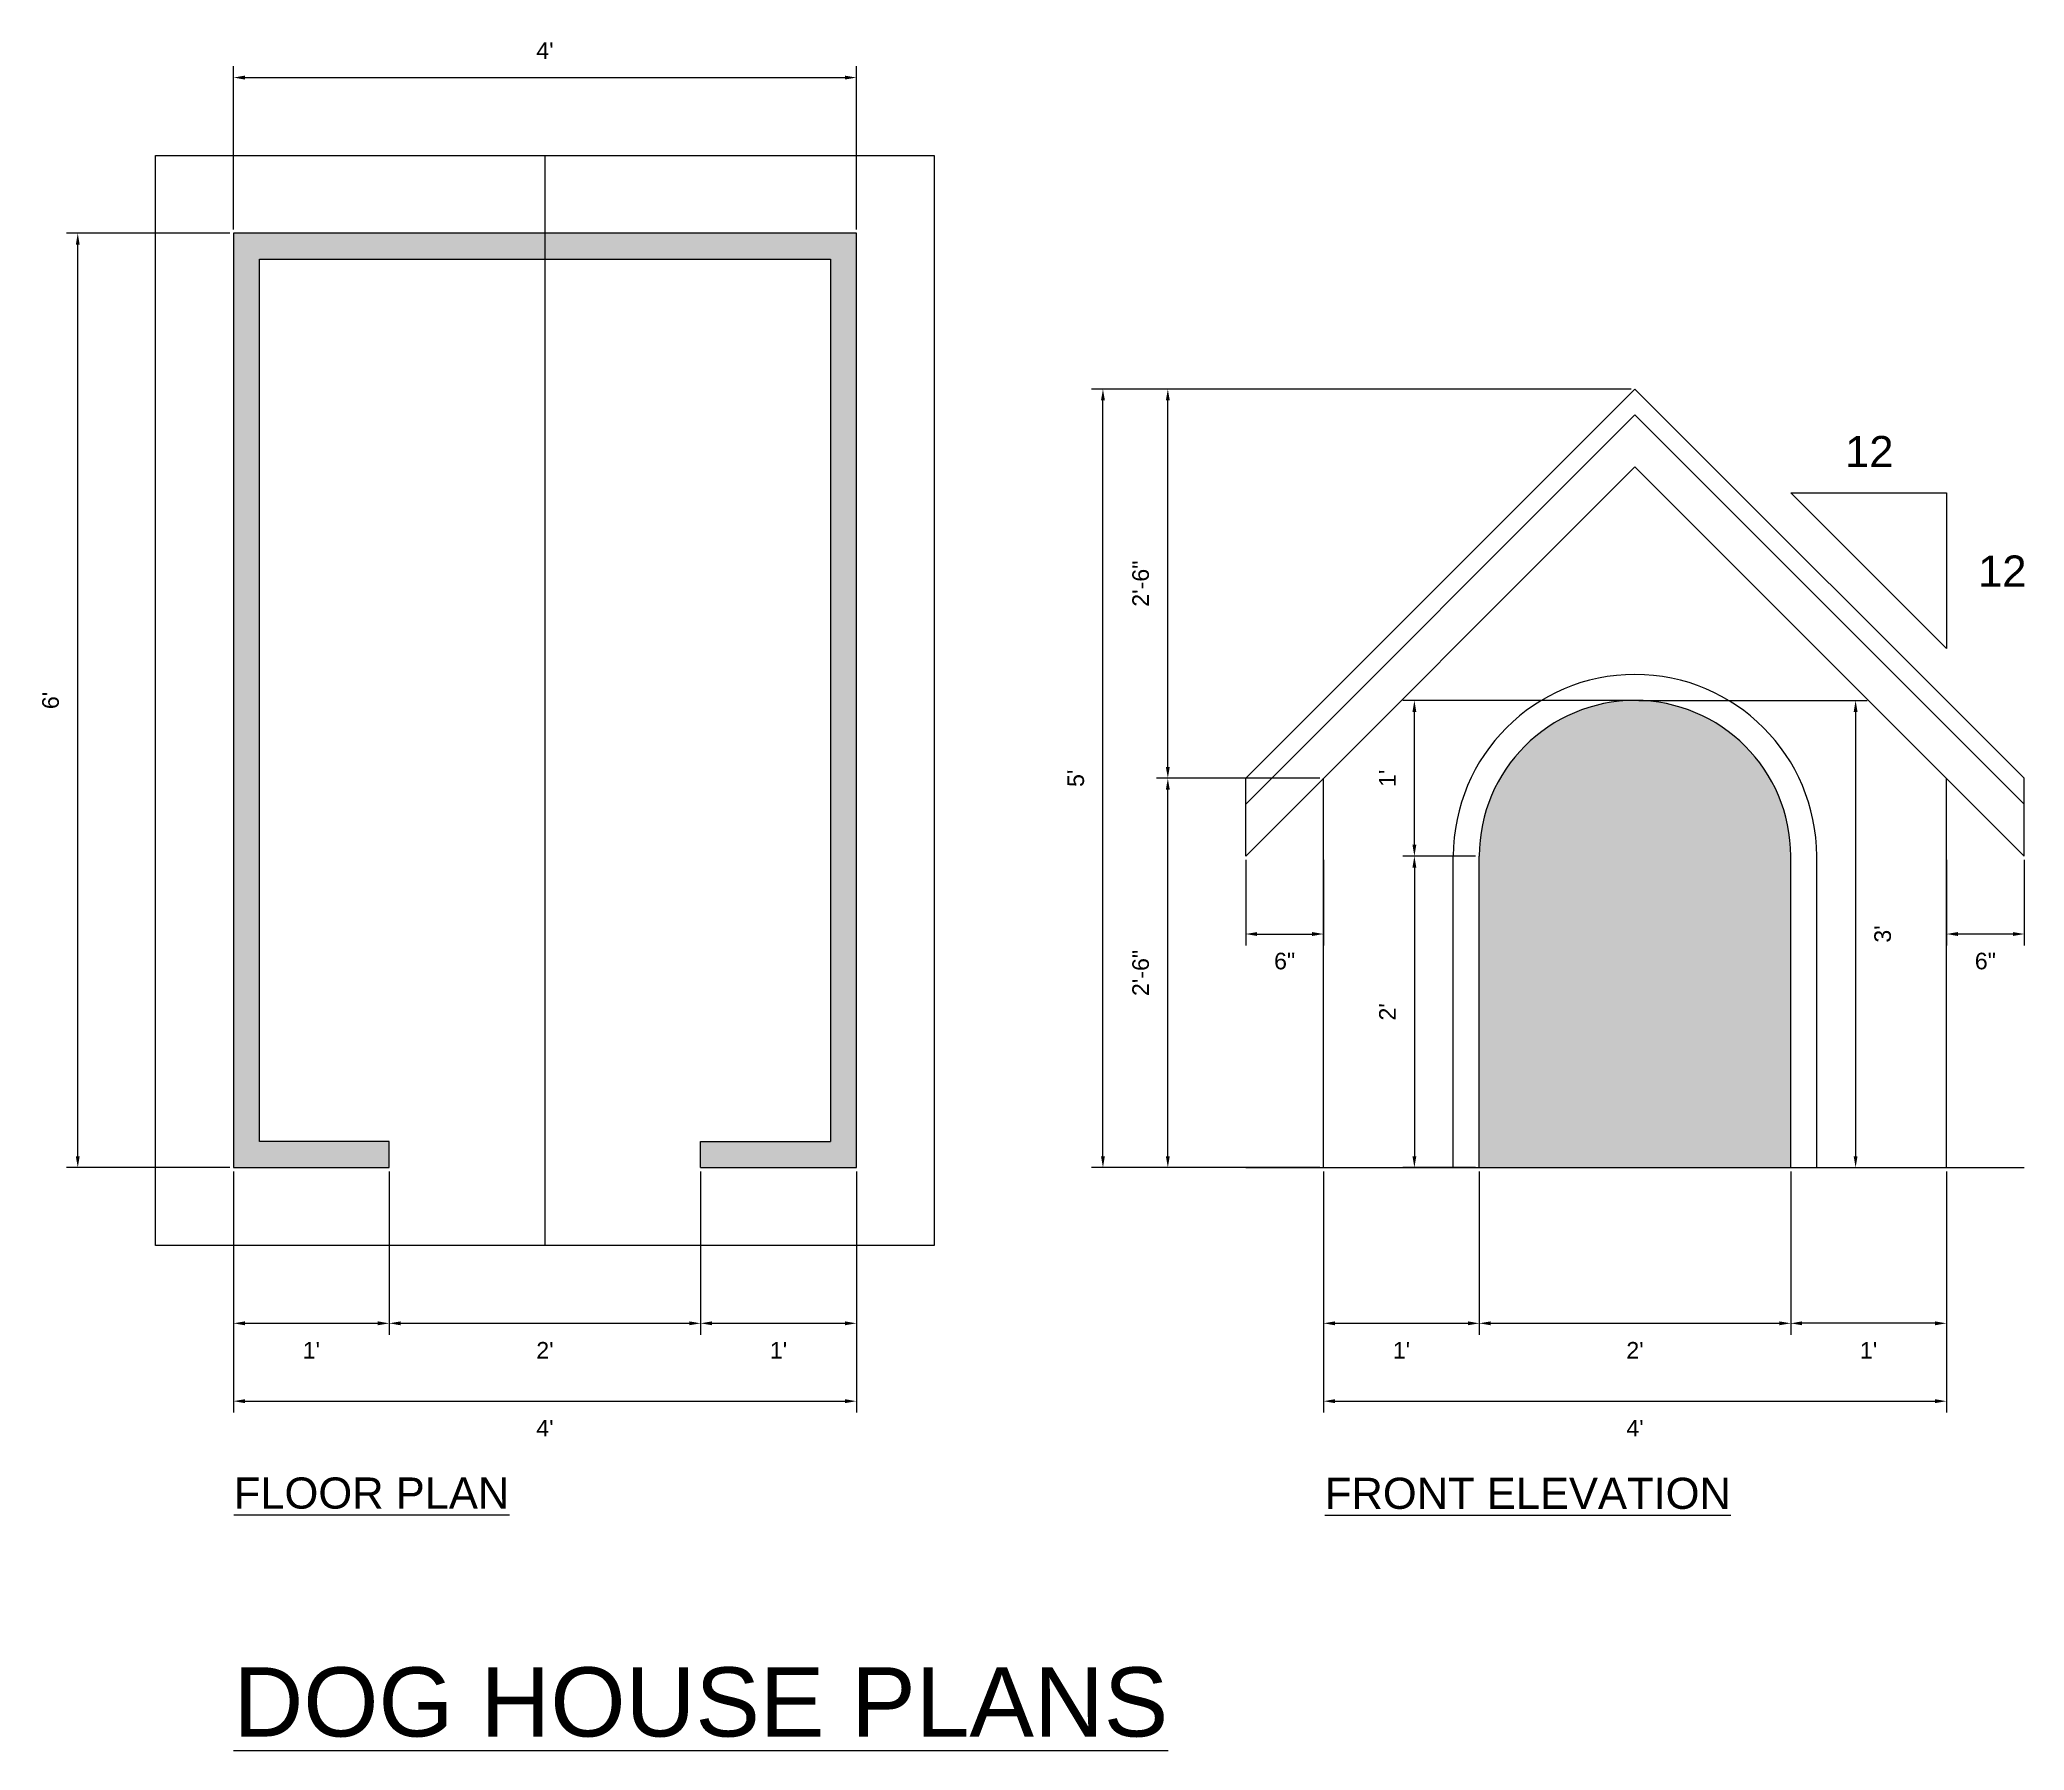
# Model space of a CAD drawing. Header units: inches. Extents: x -73 to 182, y -44 to 88.
# Drawn here: x -72.7 to 80.3, y -43.7 to 88.2 of the extents above; entities that cross this region are included whole.
import ezdxf

# ---------------------------------------------------------------- set-up
doc = ezdxf.new("R2010")
doc.units = ezdxf.units.IN
doc.header["$LTSCALE"] = 0.3
doc.header["$MEASUREMENT"] = 0
for name, color, linetype in [('-Dimensions', 7, 'Continuous'), ('Fills', 7, 'Continuous'), ('Lines & Shapes', 7, 'Continuous'), ('Text', 7, 'Continuous')]:
    doc.layers.add(name, color=color, linetype=linetype)
doc.styles.add('Annotative', font='arial.ttf')
doc.styles.get("Standard").update_dxf_attribs({"font": 'arial.ttf'})
doc.dimstyles.new('Annotative', dxfattribs={"dimscale": 0, "dimtxt": 0.18, "dimasz": 0.18, "dimexe": 0.18, "dimexo": 0.0625, "dimgap": 0.09, "dimtad": 0, "dimtih": 1, "dimtoh": 1, "dimdec": 4, "dimzin": 0, "dimdsep": 46, "dimtxsty": 'Standard', "dimcen": 0.09, "dimadec": 0, "dimazin": 0, "dimtfac": 1, "dimtdec": 4, "dimtofl": 0, "dimtmove": 0, "dimatfit": 3, "dimfxl": 1, "dimtolj": 1, "dimtzin": 0, "dimarcsym": 0})

# ---------------------------------------------------------------- blocks, each defined once
blk = doc.blocks.new('*D46')
at = {"layer": '-Dimensions', "color": 0, "lineweight": -2, "transparency": 16777216}
for p, q in [((-58.04, 73.25), (-70.63, 73.25)), ((-69.75, 2.13), (-69.75, 72.37)), ((-58.04, 1.25), (-70.63, 1.25))]:
    blk.add_line(p, q, dxfattribs=at)
at = {"layer": '-Dimensions', "color": 0, "lineweight": 9, "transparency": 16777216}
for points in [[(-69.9, 72.37), (-69.6, 72.37), (-69.75, 73.25)], [(-69.9, 2.13), (-69.6, 2.13), (-69.75, 1.25)]]:
    blk.add_solid(points, dxfattribs=at)
at = {"layer": 'Defpoints', "color": 0, "lineweight": 9, "transparency": 16777216}
for p in [(-69.75, 73.25), (-57.75, 73.25), (-57.75, 1.25)]:
    blk.add_point(p, dxfattribs=at)
at = {"layer": '-Dimensions', "color": 0, "transparency": 16777216, "insert": (-71.84, 37.25), "char_height": 1.28, "attachment_point": 5, "rotation": 90}
blk.add_mtext("\\A1;6'", dxfattribs=at)
blk = doc.blocks.new('*D45')
at = {"layer": '-Dimensions', "color": 0, "lineweight": -2, "transparency": 16777216}
for p, q in [((-57.75, 73.54), (-57.75, 86.13)), ((-9.75, 73.54), (-9.75, 86.13)), ((-56.87, 85.25), (-10.63, 85.25))]:
    blk.add_line(p, q, dxfattribs=at)
at = {"layer": '-Dimensions', "color": 0, "lineweight": 9, "transparency": 16777216}
for points in [[(-56.87, 85.4), (-56.87, 85.1), (-57.75, 85.25)], [(-10.63, 85.4), (-10.63, 85.1), (-9.75, 85.25)]]:
    blk.add_solid(points, dxfattribs=at)
at = {"layer": 'Defpoints', "color": 0, "lineweight": 9, "transparency": 16777216}
for p in [(-9.75, 85.25), (-57.75, 73.25), (-9.75, 73.25)]:
    blk.add_point(p, dxfattribs=at)
at = {"layer": '-Dimensions', "color": 0, "transparency": 16777216, "insert": (-33.75, 87.33), "char_height": 1.28, "attachment_point": 5}
blk.add_mtext("\\A1;4'", dxfattribs=at)
blk = doc.blocks.new('*D44')
at = {"layer": '-Dimensions', "color": 0, "lineweight": -2, "transparency": 16777216}
for p, q in [((-57.75, 0.96), (-57.75, -11.63)), ((-45.75, 0.96), (-45.75, -11.63)), ((-56.87, -10.75), (-46.63, -10.75))]:
    blk.add_line(p, q, dxfattribs=at)
at = {"layer": '-Dimensions', "color": 0, "lineweight": 9, "transparency": 16777216}
for points in [[(-56.87, -10.6), (-56.87, -10.9), (-57.75, -10.75)], [(-46.63, -10.6), (-46.63, -10.9), (-45.75, -10.75)]]:
    blk.add_solid(points, dxfattribs=at)
at = {"layer": 'Defpoints', "color": 0, "lineweight": 9, "transparency": 16777216}
for p in [(-57.75, 1.25), (-45.75, 1.25), (-45.75, -10.75)]:
    blk.add_point(p, dxfattribs=at)
at = {"layer": '-Dimensions', "color": 0, "transparency": 16777216, "insert": (-51.75, -12.83), "char_height": 1.28, "attachment_point": 5}
blk.add_mtext("\\A1;1'", dxfattribs=at)
blk = doc.blocks.new('*D43')
at = {"layer": '-Dimensions', "color": 0, "lineweight": -2, "transparency": 16777216}
for p, q in [((-45.75, 0.96), (-45.75, -11.63)), ((-21.75, 0.96), (-21.75, -11.63)), ((-44.87, -10.75), (-22.63, -10.75))]:
    blk.add_line(p, q, dxfattribs=at)
at = {"layer": '-Dimensions', "color": 0, "lineweight": 9, "transparency": 16777216}
for points in [[(-44.87, -10.6), (-44.87, -10.9), (-45.75, -10.75)], [(-22.63, -10.6), (-22.63, -10.9), (-21.75, -10.75)]]:
    blk.add_solid(points, dxfattribs=at)
at = {"layer": 'Defpoints', "color": 0, "lineweight": 9, "transparency": 16777216}
for p in [(-45.75, 1.25), (-21.75, 1.25), (-21.75, -10.75)]:
    blk.add_point(p, dxfattribs=at)
at = {"layer": '-Dimensions', "color": 0, "transparency": 16777216, "insert": (-33.75, -12.83), "char_height": 1.28, "attachment_point": 5}
blk.add_mtext("\\A1;2'", dxfattribs=at)
blk = doc.blocks.new('*D42')
at = {"layer": '-Dimensions', "color": 0, "lineweight": -2, "transparency": 16777216}
for p, q in [((-21.75, 0.96), (-21.75, -11.63)), ((-9.75, 0.96), (-9.75, -11.63)), ((-20.87, -10.75), (-10.63, -10.75))]:
    blk.add_line(p, q, dxfattribs=at)
at = {"layer": '-Dimensions', "color": 0, "lineweight": 9, "transparency": 16777216}
for points in [[(-20.87, -10.6), (-20.87, -10.9), (-21.75, -10.75)], [(-10.63, -10.6), (-10.63, -10.9), (-9.75, -10.75)]]:
    blk.add_solid(points, dxfattribs=at)
at = {"layer": 'Defpoints', "color": 0, "lineweight": 9, "transparency": 16777216}
for p in [(-21.75, 1.25), (-9.75, 1.25), (-9.75, -10.75)]:
    blk.add_point(p, dxfattribs=at)
at = {"layer": '-Dimensions', "color": 0, "transparency": 16777216, "insert": (-15.75, -12.83), "char_height": 1.28, "attachment_point": 5}
blk.add_mtext("\\A1;1'", dxfattribs=at)
blk = doc.blocks.new('*D41')
at = {"layer": '-Dimensions', "color": 0, "lineweight": -2, "transparency": 16777216}
for p, q in [((25.96, 31.25), (13.37, 31.25)), ((14.25, 2.13), (14.25, 30.37)), ((25.96, 1.25), (13.37, 1.25))]:
    blk.add_line(p, q, dxfattribs=at)
at = {"layer": '-Dimensions', "color": 0, "lineweight": 9, "transparency": 16777216}
for points in [[(14.1, 30.37), (14.4, 30.37), (14.25, 31.25)], [(14.1, 2.13), (14.4, 2.13), (14.25, 1.25)]]:
    blk.add_solid(points, dxfattribs=at)
at = {"layer": 'Defpoints', "color": 0, "lineweight": 9, "transparency": 16777216}
for p in [(14.25, 31.25), (26.25, 31.25), (26.25, 1.25)]:
    blk.add_point(p, dxfattribs=at)
at = {"layer": '-Dimensions', "color": 0, "transparency": 16777216, "insert": (12.16, 16.25), "char_height": 1.28, "attachment_point": 5, "rotation": 90}
blk.add_mtext('\\A1;2\'-6"', dxfattribs=at)
blk = doc.blocks.new('*D40')
at = {"layer": '-Dimensions', "color": 0, "lineweight": -2, "transparency": 16777216}
for p, q in [((49.96, 61.25), (13.37, 61.25)), ((14.25, 32.13), (14.25, 60.37)), ((25.96, 31.25), (13.37, 31.25))]:
    blk.add_line(p, q, dxfattribs=at)
at = {"layer": '-Dimensions', "color": 0, "lineweight": 9, "transparency": 16777216}
for points in [[(14.1, 60.37), (14.4, 60.37), (14.25, 61.25)], [(14.1, 32.13), (14.4, 32.13), (14.25, 31.25)]]:
    blk.add_solid(points, dxfattribs=at)
at = {"layer": 'Defpoints', "color": 0, "lineweight": 9, "transparency": 16777216}
for p in [(14.25, 61.25), (50.25, 61.25), (26.25, 31.25)]:
    blk.add_point(p, dxfattribs=at)
at = {"layer": '-Dimensions', "color": 0, "transparency": 16777216, "insert": (12.16, 46.25), "char_height": 1.28, "attachment_point": 5, "rotation": 90}
blk.add_mtext('\\A1;2\'-6"', dxfattribs=at)
blk = doc.blocks.new('*D39')
at = {"layer": '-Dimensions', "color": 0, "lineweight": -2, "transparency": 16777216}
for p, q in [((49.96, 37.25), (32.37, 37.25)), ((33.25, 26.13), (33.25, 36.37)), ((37.96, 25.25), (32.37, 25.25))]:
    blk.add_line(p, q, dxfattribs=at)
at = {"layer": '-Dimensions', "color": 0, "lineweight": 9, "transparency": 16777216}
for points in [[(33.1, 36.37), (33.4, 36.37), (33.25, 37.25)], [(33.1, 26.13), (33.4, 26.13), (33.25, 25.25)]]:
    blk.add_solid(points, dxfattribs=at)
at = {"layer": 'Defpoints', "color": 0, "lineweight": 9, "transparency": 16777216}
for p in [(33.25, 37.25), (50.25, 37.25), (38.25, 25.25)]:
    blk.add_point(p, dxfattribs=at)
at = {"layer": '-Dimensions', "color": 0, "transparency": 16777216, "insert": (31.17, 31.25), "char_height": 1.28, "attachment_point": 5, "rotation": 90}
blk.add_mtext("\\A1;1'", dxfattribs=at)
blk = doc.blocks.new('*D38')
at = {"layer": '-Dimensions', "color": 0, "lineweight": -2, "transparency": 16777216}
for p, q in [((-57.75, 0.96), (-57.75, -17.63)), ((-9.75, 0.96), (-9.75, -17.63)), ((-56.87, -16.75), (-10.63, -16.75))]:
    blk.add_line(p, q, dxfattribs=at)
at = {"layer": '-Dimensions', "color": 0, "lineweight": 9, "transparency": 16777216}
for points in [[(-56.87, -16.6), (-56.87, -16.9), (-57.75, -16.75)], [(-10.63, -16.6), (-10.63, -16.9), (-9.75, -16.75)]]:
    blk.add_solid(points, dxfattribs=at)
at = {"layer": 'Defpoints', "color": 0, "lineweight": 9, "transparency": 16777216}
for p in [(-57.75, 1.25), (-9.75, 1.25), (-9.75, -16.75)]:
    blk.add_point(p, dxfattribs=at)
at = {"layer": '-Dimensions', "color": 0, "transparency": 16777216, "insert": (-33.75, -18.83), "char_height": 1.28, "attachment_point": 5}
blk.add_mtext("\\A1;4'", dxfattribs=at)
blk = doc.blocks.new('*D37')
at = {"layer": '-Dimensions', "color": 0, "lineweight": -2, "transparency": 16777216}
for p, q in [((49.96, 61.25), (8.37, 61.25)), ((9.25, 2.13), (9.25, 60.37)), ((25.96, 1.25), (8.37, 1.25))]:
    blk.add_line(p, q, dxfattribs=at)
at = {"layer": '-Dimensions', "color": 0, "lineweight": 9, "transparency": 16777216}
for points in [[(9.1, 60.37), (9.4, 60.37), (9.25, 61.25)], [(9.1, 2.13), (9.4, 2.13), (9.25, 1.25)]]:
    blk.add_solid(points, dxfattribs=at)
at = {"layer": 'Defpoints', "color": 0, "lineweight": 9, "transparency": 16777216}
for p in [(9.25, 61.25), (50.25, 61.25), (26.25, 1.25)]:
    blk.add_point(p, dxfattribs=at)
at = {"layer": '-Dimensions', "color": 0, "transparency": 16777216, "insert": (7.16, 31.25), "char_height": 1.28, "attachment_point": 5, "rotation": 90}
blk.add_mtext("\\A1;5'", dxfattribs=at)
blk = doc.blocks.new('*D36')
at = {"layer": '-Dimensions', "color": 0, "lineweight": -2, "transparency": 16777216}
for p, q in [((26.25, 0.96), (26.25, -11.63)), ((38.25, 0.96), (38.25, -11.63)), ((27.13, -10.75), (37.37, -10.75))]:
    blk.add_line(p, q, dxfattribs=at)
at = {"layer": '-Dimensions', "color": 0, "lineweight": 9, "transparency": 16777216}
for points in [[(27.13, -10.6), (27.13, -10.9), (26.25, -10.75)], [(37.37, -10.6), (37.37, -10.9), (38.25, -10.75)]]:
    blk.add_solid(points, dxfattribs=at)
at = {"layer": 'Defpoints', "color": 0, "lineweight": 9, "transparency": 16777216}
for p in [(26.25, 1.25), (38.25, 1.25), (38.25, -10.75)]:
    blk.add_point(p, dxfattribs=at)
at = {"layer": '-Dimensions', "color": 0, "transparency": 16777216, "insert": (32.25, -12.83), "char_height": 1.28, "attachment_point": 5}
blk.add_mtext("\\A1;1'", dxfattribs=at)
blk = doc.blocks.new('*D35')
at = {"layer": '-Dimensions', "color": 0, "lineweight": -2, "transparency": 16777216}
for p, q in [((38.25, 0.96), (38.25, -11.63)), ((62.25, 0.96), (62.25, -11.63)), ((39.13, -10.75), (61.37, -10.75))]:
    blk.add_line(p, q, dxfattribs=at)
at = {"layer": '-Dimensions', "color": 0, "lineweight": 9, "transparency": 16777216}
for points in [[(39.13, -10.6), (39.13, -10.9), (38.25, -10.75)], [(61.37, -10.6), (61.37, -10.9), (62.25, -10.75)]]:
    blk.add_solid(points, dxfattribs=at)
at = {"layer": 'Defpoints', "color": 0, "lineweight": 9, "transparency": 16777216}
for p in [(38.25, 1.25), (62.25, 1.25), (62.25, -10.75)]:
    blk.add_point(p, dxfattribs=at)
at = {"layer": '-Dimensions', "color": 0, "transparency": 16777216, "insert": (50.25, -12.83), "char_height": 1.28, "attachment_point": 5}
blk.add_mtext("\\A1;2'", dxfattribs=at)
blk = doc.blocks.new('*D34')
at = {"layer": '-Dimensions', "color": 0, "lineweight": -2, "transparency": 16777216}
for p, q in [((62.25, 0.96), (62.25, -11.63)), ((74.25, 0.96), (74.25, -11.63)), ((73.37, -10.75), (63.13, -10.75))]:
    blk.add_line(p, q, dxfattribs=at)
at = {"layer": '-Dimensions', "color": 0, "lineweight": 9, "transparency": 16777216}
for points in [[(63.13, -10.6), (63.13, -10.9), (62.25, -10.75)], [(73.37, -10.6), (73.37, -10.9), (74.25, -10.75)]]:
    blk.add_solid(points, dxfattribs=at)
at = {"layer": 'Defpoints', "color": 0, "lineweight": 9, "transparency": 16777216}
for p in [(62.25, 1.25), (74.25, 1.25), (62.25, -10.75)]:
    blk.add_point(p, dxfattribs=at)
at = {"layer": '-Dimensions', "color": 0, "transparency": 16777216, "insert": (68.25, -12.83), "char_height": 1.28, "attachment_point": 5}
blk.add_mtext("\\A1;1'", dxfattribs=at)
blk = doc.blocks.new('*D33')
at = {"layer": '-Dimensions', "color": 0, "lineweight": -2, "transparency": 16777216}
for p, q in [((37.96, 25.25), (32.37, 25.25)), ((33.25, 24.37), (33.25, 2.13)), ((37.96, 1.25), (32.37, 1.25))]:
    blk.add_line(p, q, dxfattribs=at)
at = {"layer": '-Dimensions', "color": 0, "lineweight": 9, "transparency": 16777216}
for points in [[(33.1, 24.37), (33.4, 24.37), (33.25, 25.25)], [(33.1, 2.13), (33.4, 2.13), (33.25, 1.25)]]:
    blk.add_solid(points, dxfattribs=at)
at = {"layer": 'Defpoints', "color": 0, "lineweight": 9, "transparency": 16777216}
for p in [(38.25, 25.25), (33.25, 1.25), (38.25, 1.25)]:
    blk.add_point(p, dxfattribs=at)
at = {"layer": '-Dimensions', "color": 0, "transparency": 16777216, "insert": (31.17, 13.25), "char_height": 1.28, "attachment_point": 5, "rotation": 90}
blk.add_mtext("\\A1;2'", dxfattribs=at)
blk = doc.blocks.new('*D32')
at = {"layer": '-Dimensions', "color": 0, "lineweight": -2, "transparency": 16777216}
for p, q in [((26.25, 0.96), (26.25, -17.63)), ((74.25, 0.96), (74.25, -17.63)), ((27.13, -16.75), (73.37, -16.75))]:
    blk.add_line(p, q, dxfattribs=at)
at = {"layer": '-Dimensions', "color": 0, "lineweight": 9, "transparency": 16777216}
for points in [[(27.13, -16.6), (27.13, -16.9), (26.25, -16.75)], [(73.37, -16.6), (73.37, -16.9), (74.25, -16.75)]]:
    blk.add_solid(points, dxfattribs=at)
at = {"layer": 'Defpoints', "color": 0, "lineweight": 9, "transparency": 16777216}
for p in [(26.25, 1.25), (74.25, 1.25), (74.25, -16.75)]:
    blk.add_point(p, dxfattribs=at)
at = {"layer": '-Dimensions', "color": 0, "transparency": 16777216, "insert": (50.25, -18.83), "char_height": 1.28, "attachment_point": 5}
blk.add_mtext("\\A1;4'", dxfattribs=at)
blk = doc.blocks.new('*D31')
at = {"layer": '-Dimensions', "color": 0, "lineweight": -2, "transparency": 16777216}
for p, q in [((50.54, 37.25), (68.13, 37.25)), ((67.25, 36.37), (67.25, 2.13)), ((62.54, 1.25), (68.13, 1.25))]:
    blk.add_line(p, q, dxfattribs=at)
at = {"layer": '-Dimensions', "color": 0, "lineweight": 9, "transparency": 16777216}
for points in [[(67.1, 36.37), (67.4, 36.37), (67.25, 37.25)], [(67.1, 2.13), (67.4, 2.13), (67.25, 1.25)]]:
    blk.add_solid(points, dxfattribs=at)
at = {"layer": 'Defpoints', "color": 0, "lineweight": 9, "transparency": 16777216}
for p in [(50.25, 37.25), (62.25, 1.25), (67.25, 1.25)]:
    blk.add_point(p, dxfattribs=at)
at = {"layer": '-Dimensions', "color": 0, "transparency": 16777216, "insert": (69.34, 19.25), "char_height": 1.28, "attachment_point": 5, "rotation": 90}
blk.add_mtext("\\A1;3'", dxfattribs=at)
blk = doc.blocks.new('*D30')
at = {"layer": '-Dimensions', "color": 0, "lineweight": -2, "transparency": 16777216}
for p, q in [((74.25, 24.96), (74.25, 18.37)), ((80.25, 24.96), (80.25, 18.37)), ((79.37, 19.25), (75.13, 19.25))]:
    blk.add_line(p, q, dxfattribs=at)
at = {"layer": '-Dimensions', "color": 0, "lineweight": 9, "transparency": 16777216}
for points in [[(75.13, 19.4), (75.13, 19.1), (74.25, 19.25)], [(79.37, 19.4), (79.37, 19.1), (80.25, 19.25)]]:
    blk.add_solid(points, dxfattribs=at)
at = {"layer": 'Defpoints', "color": 0, "lineweight": 9, "transparency": 16777216}
for p in [(74.25, 25.25), (80.25, 25.25), (74.25, 19.25)]:
    blk.add_point(p, dxfattribs=at)
at = {"layer": '-Dimensions', "color": 0, "transparency": 16777216, "insert": (77.25, 17.16), "char_height": 1.28, "attachment_point": 5}
blk.add_mtext('\\A1;6"', dxfattribs=at)
blk = doc.blocks.new('*D29')
at = {"layer": '-Dimensions', "color": 0, "lineweight": -2, "transparency": 16777216}
for p, q in [((20.25, 24.96), (20.25, 18.37)), ((26.25, 24.96), (26.25, 18.37)), ((21.13, 19.25), (25.37, 19.25))]:
    blk.add_line(p, q, dxfattribs=at)
at = {"layer": '-Dimensions', "color": 0, "lineweight": 9, "transparency": 16777216}
for points in [[(21.13, 19.4), (21.13, 19.1), (20.25, 19.25)], [(25.37, 19.4), (25.37, 19.1), (26.25, 19.25)]]:
    blk.add_solid(points, dxfattribs=at)
at = {"layer": 'Defpoints', "color": 0, "lineweight": 9, "transparency": 16777216}
for p in [(20.25, 25.25), (26.25, 25.25), (26.25, 19.25)]:
    blk.add_point(p, dxfattribs=at)
at = {"layer": '-Dimensions', "color": 0, "transparency": 16777216, "insert": (23.25, 17.16), "char_height": 1.28, "attachment_point": 5}
blk.add_mtext('\\A1;6"', dxfattribs=at)

msp = doc.modelspace()

# ---------------------------------------------------------------- hatches: boundary and pattern name
at = {"layer": 'Fills'}
h = msp.add_hatch(color=256, dxfattribs=at)
h.dxf.hatch_style = 1
h.paths.add_polyline_path([(-33.75, 73.25), (-57.75, 73.25), (-57.75, 1.25), (-45.75, 1.25), (-45.75, 3.25), (-55.75, 3.25), (-55.75, 71.25), (-33.75, 71.25)])
h = msp.add_hatch(color=256, dxfattribs=at)
h.dxf.hatch_style = 1
h.paths.add_polyline_path([(-9.75, 73.25), (-33.75, 73.25), (-33.75, 71.25), (-11.75, 71.25), (-11.75, 3.25), (-21.75, 3.25), (-21.75, 1.25), (-9.75, 1.25)])
h = msp.add_hatch(color=256, dxfattribs=at)
h.dxf.hatch_style = 1
h.paths.add_polyline_path([(62.25, 25.25, 1), (38.25, 25.25), (38.25, 1.25), (62.25, 1.25)])

# ---------------------------------------------------------------- linework, layer by layer
at = {"layer": 'Lines & Shapes'}
msp.add_lwpolyline([(-63.75, 79.25), (-3.75, 79.25), (-3.75, -4.75), (-63.75, -4.75)], close=True, dxfattribs=at)
for points in [[(-33.75, 79.25), (-33.75, -4.75)], [(-21.75, 1.25), (-9.75, 1.25), (-9.75, 73.25), (-57.75, 73.25), (-57.75, 1.25), (-45.75, 1.25)], [(-55.75, 3.25), (-55.75, 71.25), (-11.75, 71.25), (-11.75, 3.25)], [(20.25, 25.25), (20.25, 31.25), (50.25, 61.25)], [(80.25, 31.25), (50.25, 61.25)], [(20.25, 29.25), (50.25, 59.25), (80.25, 29.25)], [(20.25, 25.25), (50.25, 55.25)], [(50.25, 55.25), (80.25, 25.25)], [(62.25, 53.25), (74.25, 53.25), (74.25, 41.25)], [(62.25, 53.25), (74.25, 41.25)], [(26.25, 1.25), (26.25, 31.25)], [(74.25, 1.25), (74.25, 31.25)], [(80.25, 25.25), (80.25, 31.25)], [(36.25, 1.25), (36.25, 25.25)], [(38.25, 1.25), (38.25, 25.25)], [(62.25, 1.25), (62.25, 25.25)], [(64.25, 1.25), (64.25, 25.25)], [(-45.75, 1.25), (-45.75, 3.25), (-55.75, 3.25)], [(-21.75, 1.25), (-21.75, 3.25), (-11.75, 3.25)], [(20.25, 1.25), (80.25, 1.25)]]:
    msp.add_lwpolyline(points, dxfattribs=at)
for radius in [14, 12]:
    msp.add_arc((50.25, 25.25), radius, 0, 180, dxfattribs=at)

# ---------------------------------------------------------------- texts
at = {"layer": 'Text', "attachment_point": 1, "style": 'Annotative'}
for s, insert, char_height, width in [('12', (66.44, 57.63), 2.4, 3.2374), ('12', (76.69, 48.42), 2.4, 3.2374), ('{\\LFLOOR PLAN}', (-57.73, -22.63), 2.4, 20.7398), ('{\\LFRONT ELEVATION}', (26.35, -22.65), 2.4, 30.8983), ('{\\LDOG HOUSE PLANS}', (-57.75, -37.26), 5.3333, 71.1259)]:
    msp.add_mtext(s, dxfattribs=dict(at, insert=insert, char_height=char_height, width=width))

# ---------------------------------------------------------------- dimensions: what is measured, and where the dimension line sits
at = {"layer": '-Dimensions'}
for base, p1, p2, picture, middle in [((-9.75, 85.25), (-57.75, 73.25), (-9.75, 73.25), '*D45', (-33.75, 87.33)), ((26.25, 19.25), (20.25, 25.25), (26.25, 25.25), '*D29', (23.25, 17.16)), ((74.25, 19.25), (80.25, 25.25), (74.25, 25.25), '*D30', (77.25, 17.16)), ((-45.75, -10.75), (-57.75, 1.25), (-45.75, 1.25), '*D44', (-51.75, -12.83)), ((-9.75, -16.75), (-57.75, 1.25), (-9.75, 1.25), '*D38', (-33.75, -18.83)), ((-21.75, -10.75), (-45.75, 1.25), (-21.75, 1.25), '*D43', (-33.75, -12.83)), ((-9.75, -10.75), (-21.75, 1.25), (-9.75, 1.25), '*D42', (-15.75, -12.83)), ((38.25, -10.75), (26.25, 1.25), (38.25, 1.25), '*D36', (32.25, -12.83)), ((74.25, -16.75), (26.25, 1.25), (74.25, 1.25), '*D32', (50.25, -18.83)), ((62.25, -10.75), (38.25, 1.25), (62.25, 1.25), '*D35', (50.25, -12.83)), ((62.25, -10.75), (74.25, 1.25), (62.25, 1.25), '*D34', (68.25, -12.83))]:
    dim = msp.add_linear_dim(base=base, p1=p1, p2=p2, dimstyle='Annotative', override={"dimscale": 0, "dimtxt": 0.08, "dimasz": 0.055, "dimexe": 0.055, "dimexo": 0.018, "dimtad": 2, "dimtih": 0, "dimtoh": 0, "dimdec": 0, "dimlunit": 4, "dimtdec": 0, "dimtix": 0, "dimtofl": 0, "dimtmove": 0, "dimatfit": 3, "dimfrac": 2}, dxfattribs=at)
    dim.commit()
    dim.dimension.update_dxf_attribs({"geometry": picture, "text_midpoint": middle})
for base, p1, p2, picture, middle in [((-69.75, 73.25), (-57.75, 1.25), (-57.75, 73.25), '*D46', (-71.84, 37.25)), ((9.25, 61.25), (26.25, 1.25), (50.25, 61.25), '*D37', (7.16, 31.25)), ((14.25, 61.25), (26.25, 31.25), (50.25, 61.25), '*D40', (12.16, 46.25)), ((33.25, 37.25), (38.25, 25.25), (50.25, 37.25), '*D39', (31.17, 31.25)), ((67.25, 1.25), (50.25, 37.25), (62.25, 1.25), '*D31', (69.34, 19.25)), ((14.25, 31.25), (26.25, 1.25), (26.25, 31.25), '*D41', (12.16, 16.25)), ((33.25, 1.25), (38.25, 25.25), (38.25, 1.25), '*D33', (31.17, 13.25))]:
    dim = msp.add_linear_dim(base=base, p1=p1, p2=p2, angle=90, dimstyle='Annotative', override={"dimscale": 0, "dimtxt": 0.08, "dimasz": 0.055, "dimexe": 0.055, "dimexo": 0.018, "dimtad": 2, "dimtih": 0, "dimtoh": 0, "dimdec": 0, "dimlunit": 4, "dimtdec": 0, "dimtix": 0, "dimtofl": 0, "dimtmove": 0, "dimatfit": 3, "dimfrac": 2}, dxfattribs=at)
    dim.commit()
    dim.dimension.update_dxf_attribs({"geometry": picture, "text_midpoint": middle})

doc.saveas('drawing.dxf')
